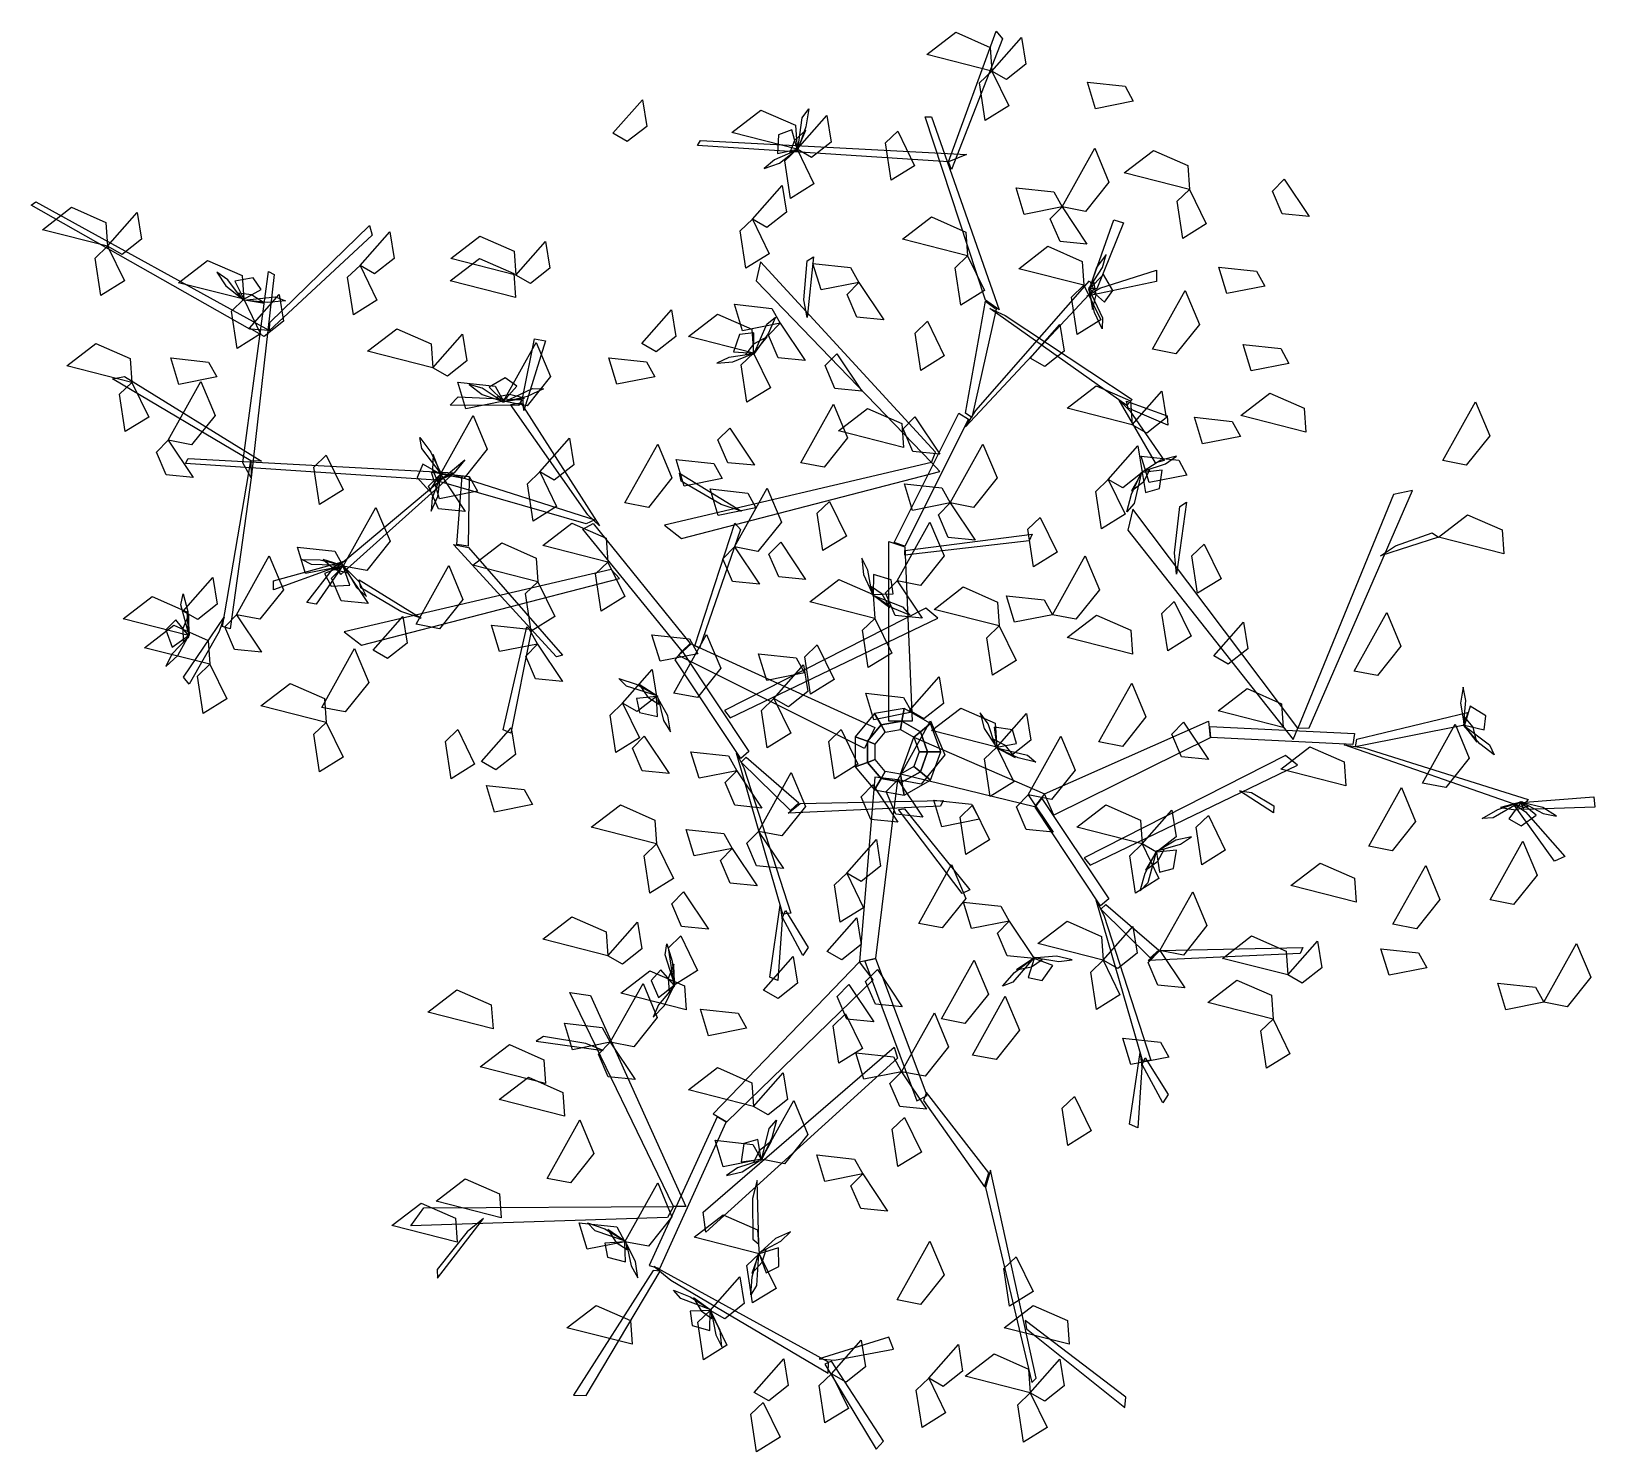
# Model space of a CAD drawing. Extents: x -1.99 to 1.72, y -1.62 to 1.75.
import ezdxf

# ---------------------------------------------------------------- set-up
doc = ezdxf.new("R2010")
doc.units = 0
doc.header["$MEASUREMENT"] = 0
doc.layers.get('0').update_dxf_attribs({"linetype": 'CONTINUOUS'})

msp = doc.modelspace()

# ---------------------------------------------------------------- linework, layer by layer
at = {"color": 72, "linetype": 'CONTINUOUS'}
for points in [[(0.2922, 1.6596, 1.3327), (0.1373, 1.699, 1.3188), (0.2065, 1.7522, 1.3128), (0.2882, 1.7162, 1.3227)], [(0.2922, 1.6596, 1.3327), (0.3627, 1.7395, 1.2986), (0.3729, 1.6761, 1.301), (0.3268, 1.6399, 1.3218)], [(0.2922, 1.6596, 1.2638), (0.3323, 1.5773, 1.2498), (0.2764, 1.5428, 1.2997), (0.2629, 1.6316, 1.2921)], [(0.628, 1.5882, 1.5687), (0.5382, 1.5705, 1.5547), (0.5191, 1.6333, 1.6046), (0.6084, 1.6237, 1.5969)], [(-0.6084, 1.512, 1.781), (-0.5379, 1.5919, 1.7469), (-0.5277, 1.5285, 1.7493), (-0.5739, 1.4923, 1.7701)], [(-0.1707, 1.4745, 1.3327), (-0.3256, 1.5138, 1.3188), (-0.2564, 1.567, 1.3128), (-0.1747, 1.531, 1.3227)], [(-0.1707, 1.4745, 1.3327), (-0.1002, 1.5544, 1.2986), (-0.09, 1.491, 1.301), (-0.1362, 1.4548, 1.3218)], [(0.0684, 1.5175, 1.4172), (0.1084, 1.4352, 1.4032), (0.0526, 1.4007, 1.4531), (0.0391, 1.4895, 1.4455)], [(-0.1707, 1.4745, 1.3327), (-0.1306, 1.3922, 1.3187), (-0.1865, 1.3576, 1.3686), (-0.2, 1.4464, 1.3609)], [(0.4587, 1.3371, 1.1674), (0.5364, 1.4768, 1.1536), (0.5702, 1.3963, 1.1475), (0.5145, 1.3265, 1.1575)], [(0.7615, 1.379, 1.5549), (0.6066, 1.4184, 1.5411), (0.6757, 1.4716, 1.535), (0.7575, 1.4356, 1.545)], [(-0.2768, 1.3084, 1.6479), (-0.2063, 1.3883, 1.6138), (-0.1961, 1.3249, 1.6162), (-0.2422, 1.2887, 1.637)], [(0.4587, 1.3371, 1.1674), (0.3689, 1.3195, 1.1534), (0.3498, 1.3823, 1.2033), (0.4391, 1.3727, 1.1957)], [(0.7615, 1.379, 1.6238), (0.8015, 1.2967, 1.6098), (0.7457, 1.2621, 1.6597), (0.7322, 1.3509, 1.652)], [(0.9862, 1.403, 1.3208), (1.0454, 1.3144, 1.2867), (0.9815, 1.3207, 1.2892), (0.9583, 1.3746, 1.3099)], [(0.4587, 1.3371, 1.1674), (0.5179, 1.2485, 1.1333), (0.454, 1.2549, 1.1358), (0.4308, 1.3088, 1.1565)], [(-1.8084, 1.2438, 1.4015), (-1.9632, 1.2831, 1.3877), (-1.8941, 1.3363, 1.3816), (-1.8123, 1.3003, 1.3916)], [(-1.8084, 1.2438, 1.3327), (-1.7379, 1.3237, 1.2986), (-1.7276, 1.2603, 1.301), (-1.7738, 1.224, 1.3218)], [(-0.2768, 1.3084, 1.4827), (-0.2367, 1.2261, 1.4686), (-0.2926, 1.1915, 1.5186), (-0.3061, 1.2804, 1.5109)], [(0.2345, 1.221, 1.5806), (0.0797, 1.2604, 1.5667), (0.1488, 1.3136, 1.5606), (0.2306, 1.2776, 1.5706)], [(-1.2088, 1.1982, 1.2638), (-1.1383, 1.2781, 1.2297), (-1.1281, 1.2147, 1.2322), (-1.1743, 1.1785, 1.2529)], [(-0.8385, 1.1755, 1.4015), (-0.9934, 1.2148, 1.3877), (-0.9243, 1.268, 1.3816), (-0.8425, 1.232, 1.3916)], [(-1.8084, 1.2438, 1.2638), (-1.7683, 1.1615, 1.2498), (-1.8242, 1.1269, 1.2997), (-1.8377, 1.2157, 1.2921)], [(-0.8385, 1.1755, 1.4015), (-0.768, 1.2554, 1.3674), (-0.7578, 1.192, 1.3699), (-0.804, 1.1557, 1.3906)], [(0.5108, 1.1512, 1.4015), (0.3559, 1.1905, 1.3877), (0.425, 1.2437, 1.3816), (0.5068, 1.2077, 1.3916)], [(-1.4851, 1.1178, 1.3327), (-1.64, 1.1572, 1.3188), (-1.5708, 1.2103, 1.3128), (-1.4891, 1.1744, 1.3227)], [(-1.2088, 1.1982, 1.3327), (-1.1688, 1.1159, 1.3187), (-1.2246, 1.0813, 1.3686), (-1.2382, 1.1702, 1.3609)], [(-0.8397, 1.1224, 1.781), (-0.9945, 1.1617, 1.7671), (-0.9254, 1.2149, 1.7611), (-0.8436, 1.1789, 1.771)], [(-0.024, 1.1576, 1.7032), (-0.1138, 1.14, 1.6892), (-0.1329, 1.2028, 1.7392), (-0.0436, 1.1931, 1.7315)], [(0.2345, 1.221, 1.4015), (0.2746, 1.1387, 1.3875), (0.2187, 1.1041, 1.4374), (0.2052, 1.1929, 1.4298)], [(0.9401, 1.1491, 1.3897), (0.8503, 1.1314, 1.3757), (0.8312, 1.1943, 1.4256), (0.9205, 1.1846, 1.4179)], [(-0.024, 1.1576, 1.7032), (0.0352, 1.069, 1.6691), (-0.0287, 1.0754, 1.6716), (-0.0519, 1.1293, 1.6923)], [(-1.4851, 1.1178, 1.3327), (-1.445, 1.0355, 1.3187), (-1.5009, 1.0009, 1.3686), (-1.5144, 1.0897, 1.3609)], [(-1.4712, 1.0493, 1.4918), (-1.4007, 1.1292, 1.4577), (-1.3904, 1.0658, 1.4601), (-1.4366, 1.0296, 1.4809)], [(0.5108, 1.1512, 1.5117), (0.5508, 1.0689, 1.4977), (0.495, 1.0343, 1.5476), (0.4815, 1.1231, 1.5399)], [(0.6735, 0.9992, 1.5274), (0.7512, 1.1389, 1.5135), (0.785, 1.0584, 1.5075), (0.7293, 0.9886, 1.5174)], [(-0.5395, 1.0131, 1.5806), (-0.469, 1.093, 1.5465), (-0.4588, 1.0296, 1.5489), (-0.505, 0.9933, 1.5696)], [(-0.2739, 0.9903, 1.5806), (-0.4288, 1.0297, 1.5667), (-0.3596, 1.0828, 1.5606), (-0.2779, 1.0469, 1.5706)], [(-0.2106, 1.0609, 1.1674), (-0.3004, 1.0432, 1.1534), (-0.3195, 1.1061, 1.2033), (-0.2302, 1.0964, 1.1957)], [(-1.0358, 0.9554, 1.4015), (-1.1907, 0.9947, 1.3877), (-1.1216, 1.0479, 1.3816), (-1.0398, 1.0119, 1.3916)], [(-0.2106, 1.0609, 1.1674), (-0.1514, 0.9723, 1.1333), (-0.2153, 0.9786, 1.1358), (-0.2385, 1.0325, 1.1565)], [(0.1391, 1.0656, 1.7718), (0.1791, 0.9833, 1.7578), (0.1233, 0.9487, 1.8077), (0.1098, 1.0375, 1.8001)], [(0.3833, 0.9781, 1.4015), (0.4538, 1.058, 1.3674), (0.464, 0.9946, 1.3699), (0.4178, 0.9584, 1.3906)], [(-1.7507, 0.9205, 1.3327), (-1.9056, 0.9598, 1.3188), (-1.8364, 1.013, 1.3128), (-1.7547, 0.977, 1.3227)], [(-1.0358, 0.9554, 1.2638), (-0.9653, 1.0353, 1.2297), (-0.9551, 0.9719, 1.2322), (-1.0013, 0.9357, 1.2529)], [(-0.8678, 0.8757, 1.0986), (-0.7901, 1.0154, 1.0847), (-0.7564, 0.9349, 1.0787), (-0.8121, 0.8651, 1.0886)], [(0.9978, 0.9654, 1.3208), (0.908, 0.9478, 1.3068), (0.8889, 1.0106, 1.3567), (0.9782, 1.001, 1.3491)], [(-1.5493, 0.9334, 1.1674), (-1.6391, 0.9157, 1.1534), (-1.6582, 0.9786, 1.2033), (-1.5689, 0.9689, 1.1957)], [(-0.5086, 0.9339, 0.808), (-0.5984, 0.9163, 0.794), (-0.6175, 0.9791, 0.8439), (-0.5282, 0.9694, 0.8362)], [(-0.2739, 0.9903, 1.5806), (-0.2338, 0.908, 1.5665), (-0.2897, 0.8734, 1.6165), (-0.3032, 0.9622, 1.6088)], [(-0.0762, 0.9886, 1.3208), (-0.017, 0.9, 1.2867), (-0.0809, 0.9064, 1.2892), (-0.1041, 0.9603, 1.3099)], [(-1.7507, 0.9205, 1.3327), (-1.7106, 0.8382, 1.3187), (-1.7665, 0.8036, 1.3686), (-1.78, 0.8924, 1.3609)], [(-1.6646, 0.7831, 1.1674), (-1.5869, 0.9228, 1.1536), (-1.5532, 0.8423, 1.1475), (-1.6089, 0.7725, 1.1575)], [(-0.8678, 0.8757, 1.0986), (-0.9576, 0.8581, 1.0846), (-0.9767, 0.9209, 1.1345), (-0.8874, 0.9112, 1.1268)], [(0.6255, 0.8199, 1.781), (0.4706, 0.8593, 1.7671), (0.5398, 0.9125, 1.7611), (0.6215, 0.8765, 1.771)], [(0.6255, 0.8199, 1.781), (0.696, 0.8998, 1.7469), (0.7062, 0.8364, 1.7493), (0.6601, 0.8002, 1.7701)], [(1.0382, 0.8027, 1.4861), (0.8834, 0.842, 1.4722), (0.9525, 0.8952, 1.4662), (1.0342, 0.8592, 1.4761)], [(-0.1621, 0.7296, 1.7032), (-0.0844, 0.8692, 1.6894), (-0.0507, 0.7888, 1.6833), (-0.1064, 0.719, 1.6933)], [(0.0824, 0.766, 1.5549), (-0.0725, 0.8054, 1.5411), (-0.0033, 0.8586, 1.535), (0.0784, 0.8226, 1.545)], [(1.3633, 0.7347, 1.6577), (1.441, 0.8743, 1.6439), (1.4747, 0.7938, 1.6378), (1.419, 0.724, 1.6478)], [(-1.018, 0.7027, 1.1674), (-0.9403, 0.8423, 1.1536), (-0.9066, 0.7619, 1.1475), (-0.9623, 0.6921, 1.1575)], [(0.1089, 0.8384, 1.3208), (0.1681, 0.7498, 1.2867), (0.1042, 0.7561, 1.2892), (0.081, 0.81, 1.3099)], [(0.8825, 0.7924, 1.3897), (0.7927, 0.7747, 1.3757), (0.7735, 0.8376, 1.4256), (0.8628, 0.8279, 1.4179)], [(-1.6646, 0.7831, 1.1674), (-1.6054, 0.6945, 1.1333), (-1.6693, 0.7009, 1.1358), (-1.6925, 0.7548, 1.1565)], [(-0.782, 0.708, 1.781), (-0.7115, 0.7879, 1.7469), (-0.7013, 0.7245, 1.7493), (-0.7474, 0.6883, 1.7701)], [(-0.3306, 0.8122, 0.9724), (-0.2714, 0.7236, 0.9383), (-0.3353, 0.7299, 0.9407), (-0.3585, 0.7838, 0.9615)], [(-1.2893, 0.7474, 1.4015), (-1.2492, 0.6651, 1.3875), (-1.3051, 0.6306, 1.4374), (-1.3186, 0.7194, 1.4298)], [(-0.5794, 0.6344, 1.2363), (-0.5017, 0.774, 1.2224), (-0.468, 0.6936, 1.2164), (-0.5237, 0.6238, 1.2263)], [(0.1931, 0.6344, 1.1674), (0.2708, 0.774, 1.1536), (0.3046, 0.6936, 1.1475), (0.2488, 0.6238, 1.1575)], [(0.5684, 0.6898, 1.4015), (0.6389, 0.7697, 1.3674), (0.6492, 0.7063, 1.3699), (0.603, 0.67, 1.3906)], [(0.7555, 0.7002, 1.3208), (0.6657, 0.6826, 1.3068), (0.6466, 0.7454, 1.3567), (0.7359, 0.7358, 1.3491)], [(-0.9301, 0.6619, 0.9724), (-1.0199, 0.6442, 0.9583), (-1.039, 0.7071, 1.0083), (-0.9497, 0.6974, 1.0006)], [(-0.782, 0.708, 1.781), (-0.7419, 0.6257, 1.767), (-0.7978, 0.5911, 1.8169), (-0.8113, 0.6799, 1.8092)], [(-0.3487, 0.6921, 1.3465), (-0.4385, 0.6744, 1.3324), (-0.4576, 0.7373, 1.3824), (-0.3683, 0.7276, 1.3747)], [(-1.018, 0.7027, 1.1674), (-0.9588, 0.6141, 1.1333), (-1.0227, 0.6204, 1.1358), (-1.0459, 0.6743, 1.1565)], [(-0.3192, 0.5297, 1.5636), (-0.2415, 0.6693, 1.5497), (-0.2078, 0.5889, 1.5437), (-0.2635, 0.5191, 1.5536)], [(0.1931, 0.6344, 1.374), (0.1033, 0.6167, 1.36), (0.0842, 0.6796, 1.4099), (0.1735, 0.6699, 1.4022)], [(0.5684, 0.6898, 1.4015), (0.6085, 0.6075, 1.3875), (0.5526, 0.5729, 1.4374), (0.5391, 0.6617, 1.4298)], [(-0.2683, 0.6223, 1.2363), (-0.3581, 0.6046, 1.2223), (-0.3772, 0.6674, 1.2722), (-0.2879, 0.6578, 1.2645)], [(-0.0933, 0.638, 1.781), (-0.0533, 0.5557, 1.767), (-0.1091, 0.5211, 1.8169), (-0.1227, 0.6099, 1.8092)], [(0.1931, 0.6344, 1.1674), (0.2523, 0.5458, 1.1333), (0.1884, 0.5521, 1.1358), (0.1652, 0.606, 1.1565)], [(-1.2487, 0.4841, 1.1674), (-1.171, 0.6238, 1.1536), (-1.1373, 0.5433, 1.1475), (-1.193, 0.4735, 1.1575)], [(0.407, 0.5998, 1.781), (0.447, 0.5175, 1.767), (0.3912, 0.4829, 1.8169), (0.3776, 0.5718, 1.8092)], [(1.5079, 0.5138, 1.823), (1.353, 0.5531, 1.8091), (1.4222, 0.6063, 1.8031), (1.5039, 0.5703, 1.813)], [(-0.62, 0.494, 1.3327), (-0.7748, 0.5333, 1.3188), (-0.7057, 0.5865, 1.3128), (-0.6239, 0.5505, 1.3227)], [(0.0672, 0.4492, 1.4153), (0.1449, 0.5889, 1.4014), (0.1786, 0.5084, 1.3954), (0.1229, 0.4386, 1.4054)], [(-1.2487, 0.4841, 1.0986), (-1.3386, 0.4665, 1.0846), (-1.3577, 0.5293, 1.1345), (-1.2684, 0.5197, 1.1268)], [(-0.7862, 0.4469, 1.5223), (-0.9411, 0.4863, 1.5084), (-0.872, 0.5395, 1.5024), (-0.7902, 0.5035, 1.5123)], [(-0.3192, 0.5297, 1.6049), (-0.26, 0.4411, 1.5708), (-0.3239, 0.4475, 1.5732), (-0.3471, 0.5014, 1.594)], [(-0.2096, 0.5408, 0.6841), (-0.1504, 0.4522, 0.65), (-0.2143, 0.4586, 0.6524), (-0.2375, 0.5125, 0.6732)], [(0.7964, 0.5366, 1.5549), (0.8364, 0.4543, 1.5409), (0.7806, 0.4197, 1.5908), (0.7671, 0.5085, 1.5832)], [(-1.5022, 0.3688, 1.2363), (-1.4245, 0.5084, 1.2224), (-1.3908, 0.428, 1.2164), (-1.4465, 0.3582, 1.2263)], [(-1.2487, 0.4841, 1.1674), (-1.1895, 0.3955, 1.1333), (-1.2534, 0.4019, 1.1358), (-1.2766, 0.4558, 1.1565)], [(-1.0757, 0.346, 1.4153), (-0.998, 0.4857, 1.4014), (-0.9643, 0.4052, 1.3954), (-1.02, 0.3354, 1.4054)], [(-0.62, 0.494, 1.3327), (-0.5799, 0.4117, 1.3187), (-0.6358, 0.3771, 1.3686), (-0.6493, 0.4659, 1.3609)], [(0.436, 0.3688, 1.2363), (0.5137, 0.5084, 1.2224), (0.5474, 0.428, 1.2164), (0.4917, 0.3582, 1.2263)], [(-1.6286, 0.3771, 1.5223), (-1.5581, 0.457, 1.4882), (-1.5479, 0.3936, 1.4906), (-1.594, 0.3574, 1.5114)], [(-0.7862, 0.4469, 1.5223), (-0.7462, 0.3646, 1.5082), (-0.802, 0.3301, 1.5582), (-0.8155, 0.4189, 1.5505)], [(0.0143, 0.36, 1.781), (-0.1406, 0.3994, 1.7671), (-0.0714, 0.4526, 1.7611), (0.0103, 0.4166, 1.771)], [(0.0672, 0.4492, 0.9471), (0.1264, 0.3606, 0.913), (0.0625, 0.367, 0.9155), (0.0393, 0.4209, 0.9362)], [(-1.6164, 0.3195, 1.5223), (-1.7713, 0.3588, 1.5084), (-1.7022, 0.412, 1.5024), (-1.6204, 0.376, 1.5123)], [(0.3096, 0.3422, 1.5911), (0.1547, 0.3816, 1.5772), (0.2238, 0.4348, 1.5712), (0.3056, 0.3988, 1.5812)], [(0.436, 0.3688, 0.8783), (0.3462, 0.3511, 0.8642), (0.327, 0.414, 0.9142), (0.4163, 0.4043, 0.9065)], [(0.7255, 0.3999, 1.5911), (0.7655, 0.3176, 1.5771), (0.7097, 0.283, 1.627), (0.6961, 0.3718, 1.6193)], [(1.1523, 0.2348, 1.7032), (1.23, 0.3744, 1.6894), (1.2637, 0.294, 1.6833), (1.208, 0.2242, 1.6933)], [(-1.5655, 0.2511, 1.3327), (-1.7204, 0.2905, 1.3188), (-1.6513, 0.3437, 1.3128), (-1.5695, 0.3077, 1.3227)], [(-1.5022, 0.3688, 1.1674), (-1.443, 0.2802, 1.1333), (-1.5069, 0.2865, 1.1358), (-1.5301, 0.3404, 1.1565)], [(-1.1778, 0.2845, 1.5223), (-1.1073, 0.3644, 1.4882), (-1.0971, 0.301, 1.4906), (-1.1433, 0.2648, 1.5114)], [(-0.7873, 0.299, 1.2363), (-0.8772, 0.2813, 1.2223), (-0.8963, 0.3441, 1.2722), (-0.807, 0.3345, 1.2645)], [(0.0143, 0.36, 1.781), (0.0544, 0.2777, 1.767), (-0.0015, 0.2431, 1.8169), (-0.015, 0.3319, 1.8092)], [(0.3096, 0.3422, 1.4534), (0.3496, 0.2599, 1.4394), (0.2938, 0.2253, 1.4893), (0.2803, 0.3141, 1.4816)], [(0.6261, 0.2754, 1.3327), (0.4712, 0.3148, 1.3188), (0.5404, 0.368, 1.3128), (0.6221, 0.332, 1.3227)], [(0.8191, 0.271, 1.5549), (0.8896, 0.3509, 1.5208), (0.8999, 0.2875, 1.5233), (0.8537, 0.2513, 1.544)], [(-0.7873, 0.299, 1.374), (-0.7281, 0.2104, 1.3399), (-0.792, 0.2167, 1.3423), (-0.8152, 0.2706, 1.3631)], [(-0.4064, 0.2762, 1.0986), (-0.4962, 0.2585, 1.0846), (-0.5153, 0.3214, 1.1345), (-0.426, 0.3117, 1.1268)], [(-0.4631, 0.1826, 0.6152), (-0.3854, 0.3222, 0.6013), (-0.3516, 0.2418, 0.5953), (-0.4073, 0.172, 0.6053)], [(-0.1227, 0.2972, 0.8493), (-0.0826, 0.2149, 0.8353), (-0.1385, 0.1803, 0.8852), (-0.152, 0.2691, 0.8775)], [(-1.2997, 0.1487, 1.6049), (-1.222, 0.2884, 1.591), (-1.1882, 0.2079, 1.585), (-1.244, 0.1381, 1.5949)], [(-0.1529, 0.2307, 1.2363), (-0.2427, 0.213, 1.2223), (-0.2619, 0.2758, 1.2722), (-0.1725, 0.2662, 1.2645)], [(-1.5655, 0.2511, 1.3327), (-1.5255, 0.1688, 1.3187), (-1.5813, 0.1342, 1.3686), (-1.5948, 0.223, 1.3609)], [(-0.585, 0.1585, 1.2638), (-0.5145, 0.2384, 1.2297), (-0.5043, 0.175, 1.2322), (-0.5505, 0.1388, 1.2529)], [(-0.2259, 0.1697, 0.8493), (-0.1554, 0.2496, 0.8152), (-0.1451, 0.1862, 0.8177), (-0.1913, 0.15, 0.8384)], [(-1.2893, 0.113, 1.5392), (-1.4442, 0.1524, 1.5254), (-1.375, 0.2055, 1.5193), (-1.2933, 0.1696, 1.5293)], [(0.0963, 0.1414, 1.781), (0.1668, 0.2213, 1.7469), (0.177, 0.158, 1.7493), (0.1308, 0.1217, 1.7701)], [(0.5465, 0.0668, 1.3897), (0.6242, 0.2064, 1.3758), (0.6579, 0.126, 1.3698), (0.6022, 0.0561, 1.3797)], [(0.9843, 0.1008, 1.3327), (0.8294, 0.1402, 1.3188), (0.8986, 0.1934, 1.3128), (0.9803, 0.1574, 1.3227)], [(-0.585, 0.1585, 1.6494), (-0.545, 0.0762, 1.6354), (-0.6009, 0.0416, 1.6853), (-0.6144, 0.1305, 1.6776)], [(-0.2259, 0.1697, 0.8493), (-0.1858, 0.0874, 0.8353), (-0.2417, 0.0528, 0.8852), (-0.2552, 0.1416, 0.8775)], [(0.1016, 0.1371, 0.6841), (0.0117, 0.1194, 0.67), (-0.0074, 0.1823, 0.72), (0.0819, 0.1726, 0.7123)], [(-1.2893, 0.113, 1.4015), (-1.2492, 0.0307, 1.3875), (-1.3051, -0.0039, 1.4374), (-1.3186, 0.0849, 1.4298)], [(0.0687, -0.023, 0.6151), (0.1464, 0.1167, 0.6013), (0.1802, 0.0362, 0.5952), (0.1245, -0.0336, 0.6052)], [(0.3038, 0.0543, 0.8493), (0.149, 0.0937, 0.8354), (0.2181, 0.1469, 0.8294), (0.2999, 0.1109, 0.8394)], [(0.3038, 0.0543, 0.8493), (0.3743, 0.1342, 0.8152), (0.3846, 0.0708, 0.8177), (0.3384, 0.0346, 0.8384)], [(0.7471, 0.1138, 1.374), (0.8063, 0.0252, 1.3399), (0.7424, 0.0315, 1.3423), (0.7192, 0.0854, 1.3631)], [(-0.9768, 0.0959, 1.7121), (-0.9367, 0.0136, 1.6981), (-0.9926, -0.021, 1.748), (-1.0061, 0.0678, 1.7404)], [(-0.9205, 0.0204, 1.5806), (-0.85, 0.1003, 1.5465), (-0.8398, 0.0369, 1.5489), (-0.8859, 0.0007, 1.5696)], [(-0.5339, 0.0804, 1.1674), (-0.4747, -0.0082, 1.1333), (-0.5386, -0.0019, 1.1358), (-0.5618, 0.052, 1.1565)], [(-0.0661, 0.0959, 1.781), (-0.0261, 0.0136, 1.767), (-0.0819, -0.021, 1.8169), (-0.0954, 0.0678, 1.8092)], [(0.3783, -0.0592, 0.9471), (0.456, 0.0804, 0.9332), (0.4897, 0, 0.9272), (0.434, -0.0699, 0.9372)], [(1.3147, -0.0308, 1.7032), (1.3924, 0.1088, 1.6894), (1.4261, 0.0284, 1.6833), (1.3704, -0.0415, 1.6933)], [(-0.3138, -0.0016, 0.8783), (-0.4036, -0.0192, 0.8642), (-0.4227, 0.0436, 0.9142), (-0.3334, 0.034, 0.9065)], [(0.3038, 0.0543, 0.8493), (0.3439, -0.028, 0.8353), (0.288, -0.0626, 0.8852), (0.2745, 0.0262, 0.8775)], [(1.1331, -0.0373, 1.5806), (0.9782, 0.0021, 1.5667), (1.0473, 0.0553, 1.5606), (1.1291, 0.0193, 1.5706)], [(-0.7995, -0.082, 1.1674), (-0.8893, -0.0997, 1.1534), (-0.9084, -0.0368, 1.2033), (-0.8191, -0.0465, 1.1957)], [(-0.3138, -0.0016, 1.0986), (-0.2546, -0.0902, 1.0645), (-0.3185, -0.0838, 1.0669), (-0.3417, -0.0299, 1.0877)], [(-0.2623, -0.1456, 0.9724), (-0.1846, -0.0059, 0.9585), (-0.1509, -0.0864, 0.9525), (-0.2066, -0.1562, 0.9624)], [(0.0095, -0.035, 1.1674), (0.0687, -0.1236, 1.1333), (0.0048, -0.1172, 1.1358), (-0.0184, -0.0633, 1.1565)], [(0.0687, -0.023, 0.5463), (0.1279, -0.1116, 0.5122), (0.064, -0.1052, 0.5146), (0.0408, -0.0513, 0.5354)], [(0.263, -0.1169, 1.1674), (0.1731, -0.1346, 1.1534), (0.154, -0.0717, 1.2033), (0.2433, -0.0814, 1.1957)], [(0.3783, -0.0592, 1.1674), (0.4375, -0.1478, 1.1333), (0.3736, -0.1415, 1.1358), (0.3504, -0.0876, 1.1565)], [(1.1872, -0.1811, 1.7032), (1.2649, -0.0415, 1.6894), (1.2986, -0.1219, 1.6833), (1.2429, -0.1917, 1.6933)], [(-0.5046, -0.1754, 1.4015), (-0.6595, -0.136, 1.3877), (-0.5903, -0.0828, 1.3816), (-0.5086, -0.1188, 1.3916)], [(0.2462, -0.0838, 0.7805), (0.2862, -0.1661, 0.7664), (0.2304, -0.2007, 0.8164), (0.2169, -0.1119, 0.8087)], [(0.6489, -0.1754, 1.3327), (0.494, -0.136, 1.3188), (0.5631, -0.0828, 1.3128), (0.6449, -0.1188, 1.3227)], [(0.6489, -0.1754, 1.3327), (0.7194, -0.0955, 1.2986), (0.7296, -0.1589, 1.301), (0.6834, -0.1951, 1.3218)], [(0.8065, -0.1079, 1.9371), (0.8465, -0.1902, 1.9231), (0.7907, -0.2248, 1.973), (0.7772, -0.136, 1.9653)], [(-0.3249, -0.1862, 1.5791), (-0.4148, -0.2039, 1.5651), (-0.4339, -0.141, 1.6151), (-0.3446, -0.1507, 1.6074)], [(-0.2623, -0.1456, 0.9724), (-0.2031, -0.2342, 0.9383), (-0.267, -0.2278, 0.9407), (-0.2902, -0.1739, 0.9615)], [(-0.5046, -0.1754, 1.2638), (-0.4645, -0.2577, 1.2498), (-0.5204, -0.2923, 1.2997), (-0.5339, -0.2035, 1.2921)], [(-0.0528, -0.2447, 0.7805), (0.0177, -0.1648, 0.7464), (0.0279, -0.2282, 0.7488), (-0.0183, -0.2644, 0.7695)], [(0.6489, -0.1754, 1.3327), (0.6889, -0.2577, 1.3187), (0.6331, -0.2923, 1.3686), (0.6196, -0.2035, 1.3609)], [(1.4756, -0.3086, 1.7032), (1.5533, -0.1689, 1.6894), (1.587, -0.2494, 1.6833), (1.5313, -0.3192, 1.6933)], [(-0.3249, -0.1862, 0.6841), (-0.2657, -0.2748, 0.65), (-0.3296, -0.2685, 0.6524), (-0.3528, -0.2146, 0.6732)], [(1.1573, -0.3135, 1.5392), (1.0025, -0.2741, 1.5254), (1.0716, -0.221, 1.5193), (1.1533, -0.2569, 1.5293)], [(-0.0528, -0.2447, 0.7805), (-0.0128, -0.327, 0.7664), (-0.0686, -0.3616, 0.8164), (-0.0821, -0.2728, 0.8087)], [(0.1187, -0.3641, 0.9724), (0.1964, -0.2245, 0.9585), (0.2301, -0.3049, 0.9525), (0.1744, -0.3748, 0.9624)], [(1.2449, -0.3663, 1.7032), (1.3226, -0.2266, 1.6894), (1.3563, -0.3071, 1.6833), (1.3006, -0.3769, 1.6933)], [(-0.4403, -0.2894, 1.648), (-0.3811, -0.378, 1.6139), (-0.445, -0.3717, 1.6163), (-0.4682, -0.3178, 1.6371)], [(0.6914, -0.4287, 1.6493), (0.7691, -0.2891, 1.6354), (0.8028, -0.3695, 1.6294), (0.7471, -0.4393, 1.6393)], [(0.3332, -0.3589, 1.7181), (0.2434, -0.3766, 1.7041), (0.2243, -0.3137, 1.7541), (0.3136, -0.3234, 1.7464)], [(-0.62, -0.441, 1.6494), (-0.7748, -0.4016, 1.6355), (-0.7057, -0.3485, 1.6295), (-0.6239, -0.3844, 1.6395)], [(-0.62, -0.441, 1.2638), (-0.5495, -0.3611, 1.2297), (-0.5392, -0.4245, 1.2322), (-0.5854, -0.4607, 1.2529)], [(-0.0989, -0.431, 1.7457), (-0.0284, -0.3511, 1.7116), (-0.0182, -0.4145, 1.714), (-0.0644, -0.4507, 1.7348)], [(0.3332, -0.3589, 1.6493), (0.3924, -0.4475, 1.6152), (0.3285, -0.4411, 1.6176), (0.3053, -0.3872, 1.6384)], [(0.5563, -0.4516, 1.3327), (0.4014, -0.4123, 1.3188), (0.4706, -0.3591, 1.3128), (0.5523, -0.3951, 1.3227)], [(-0.4469, -0.394, 1.4015), (-0.4069, -0.4763, 1.3875), (-0.4627, -0.5108, 1.4374), (-0.4762, -0.422, 1.4298)], [(0.5563, -0.4516, 1.3327), (0.6268, -0.3717, 1.2986), (0.637, -0.4351, 1.301), (0.5909, -0.4713, 1.3218)], [(0.9949, -0.4865, 1.5392), (0.8401, -0.4472, 1.5254), (0.9092, -0.394, 1.5193), (0.9909, -0.43, 1.5293)], [(0.9949, -0.4865, 1.5806), (1.0654, -0.4066, 1.5465), (1.0757, -0.47, 1.5489), (1.0295, -0.5063, 1.5696)], [(-0.2501, -0.5225, 0.8493), (-0.1796, -0.4426, 0.8152), (-0.1694, -0.5059, 0.8177), (-0.2156, -0.5422, 0.8384)], [(0.6914, -0.4287, 1.6493), (0.7506, -0.5173, 1.6152), (0.6867, -0.511, 1.6176), (0.6635, -0.4571, 1.6384)], [(1.3253, -0.4695, 1.6344), (1.2355, -0.4871, 1.6204), (1.2164, -0.4243, 1.6703), (1.3057, -0.434, 1.6626)], [(1.603, -0.5514, 1.7032), (1.6807, -0.4118, 1.6894), (1.7145, -0.4922, 1.6833), (1.6588, -0.5621, 1.6933)], [(-0.4343, -0.5691, 1.5942), (-0.5892, -0.5298, 1.5803), (-0.5201, -0.4766, 1.5743), (-0.4383, -0.5126, 1.5843)], [(0.0201, -0.4736, 1.0986), (0.0793, -0.5622, 1.0645), (0.0154, -0.5559, 1.0669), (-0.0078, -0.502, 1.0877)], [(0.1724, -0.5911, 1.7181), (0.2501, -0.4515, 1.7043), (0.2838, -0.5319, 1.6982), (0.2281, -0.6017, 1.7082)], [(0.5563, -0.4516, 1.3327), (0.5964, -0.5339, 1.3187), (0.5405, -0.5685, 1.3686), (0.527, -0.4797, 1.3609)], [(-0.6143, -0.6466, 1.2363), (-0.5366, -0.507, 1.2224), (-0.5029, -0.5874, 1.2164), (-0.5586, -0.6573, 1.2263)], [(-0.0477, -0.5092, 1.6493), (0.0115, -0.5978, 1.6152), (-0.0524, -0.5914, 1.6176), (-0.0756, -0.5375, 1.6384)], [(0.96, -0.5913, 1.5806), (0.8052, -0.5519, 1.5667), (0.8743, -0.4987, 1.5606), (0.956, -0.5347, 1.5706)], [(1.603, -0.5514, 1.7032), (1.5132, -0.5691, 1.6892), (1.4941, -0.5062, 1.7392), (1.5834, -0.5159, 1.7315)], [(-0.8929, -0.6142, 1.5223), (-1.0478, -0.5748, 1.5084), (-0.9786, -0.5217, 1.5024), (-0.8969, -0.5576, 1.5123)], [(0.2462, -0.6768, 0.9724), (0.3239, -0.5372, 0.9585), (0.3576, -0.6176, 0.9525), (0.3019, -0.6874, 0.9624)], [(-0.291, -0.6132, 1.0986), (-0.3808, -0.6309, 1.0846), (-0.4, -0.5681, 1.1345), (-0.3107, -0.5777, 1.1268)], [(-0.0554, -0.5791, 1.3327), (-0.0153, -0.6614, 1.3187), (-0.0712, -0.696, 1.3686), (-0.0847, -0.6072, 1.3609)], [(0.0778, -0.7165, 1.2363), (0.1555, -0.5768, 1.2224), (0.1892, -0.6573, 1.2164), (0.1335, -0.7271, 1.2263)], [(0.96, -0.5913, 1.5806), (1.0001, -0.6736, 1.5665), (0.9442, -0.7081, 1.6165), (0.9307, -0.6193, 1.6088)], [(-0.6143, -0.6466, 1.2363), (-0.7041, -0.6643, 1.2223), (-0.7233, -0.6014, 1.2722), (-0.6339, -0.6111, 1.2645)], [(-0.7684, -0.7445, 1.6081), (-0.9232, -0.7052, 1.5942), (-0.8541, -0.652, 1.5882), (-0.7724, -0.688, 1.5981)], [(-0.6143, -0.6466, 1.374), (-0.5551, -0.7352, 1.3399), (-0.619, -0.7289, 1.3423), (-0.6422, -0.675, 1.3631)], [(0.7122, -0.6815, 1.4153), (0.6224, -0.6992, 1.4013), (0.6033, -0.6364, 1.4512), (0.6926, -0.646, 1.4435)], [(0.0778, -0.7165, 1.0986), (-0.012, -0.7341, 1.0846), (-0.0312, -0.6713, 1.1345), (0.0581, -0.6809, 1.1268)], [(-0.7232, -0.822, 1.2638), (-0.878, -0.7826, 1.25), (-0.8089, -0.7294, 1.2439), (-0.7272, -0.7654, 1.2539)], [(-0.2739, -0.7992, 1.3327), (-0.4288, -0.7598, 1.3188), (-0.3596, -0.7067, 1.3128), (-0.2779, -0.7426, 1.3227)], [(-0.2739, -0.7992, 1.5806), (-0.2034, -0.7193, 1.5465), (-0.1932, -0.7827, 1.5489), (-0.2394, -0.8189, 1.5696)], [(0.0778, -0.7165, 1.4428), (0.137, -0.8051, 1.4087), (0.0731, -0.7987, 1.4112), (0.0499, -0.7448, 1.4319)], [(0.488, -0.7749, 1.5806), (0.5281, -0.8572, 1.5665), (0.4722, -0.8918, 1.6165), (0.4587, -0.803, 1.6088)], [(-0.2561, -0.9244, 1.1674), (-0.1784, -0.7848, 1.1536), (-0.1447, -0.8652, 1.1475), (-0.2004, -0.935, 1.1575)], [(-0.7646, -0.9699, 1.0986), (-0.6869, -0.8303, 1.0847), (-0.6532, -0.9107, 1.0787), (-0.7089, -0.9806, 1.0886)], [(0.0846, -0.825, 1.3327), (0.1247, -0.9073, 1.3187), (0.0688, -0.9419, 1.3686), (0.0553, -0.853, 1.3609)], [(-0.2561, -0.9244, 1.1674), (-0.3459, -0.9421, 1.1534), (-0.3651, -0.8792, 1.2033), (-0.2758, -0.8889, 1.1957)], [(-0.0148, -0.9593, 1.374), (-0.1046, -0.977, 1.36), (-0.1237, -0.9141, 1.4099), (-0.0344, -0.9238, 1.4022)], [(-0.0148, -0.9593, 1.1674), (0.0444, -1.0479, 1.1333), (-0.0195, -1.0416, 1.1358), (-0.0427, -0.9877, 1.1565)], [(-0.8734, -1.0633, 1.3327), (-1.0283, -1.0239, 1.3188), (-0.9592, -0.9708, 1.3128), (-0.8774, -1.0067, 1.3227)], [(-0.5794, -1.1202, 1.4153), (-0.5017, -0.9806, 1.4014), (-0.468, -1.061, 1.3954), (-0.5237, -1.1308, 1.4054)], [(-0.9781, -1.121, 1.3327), (-1.133, -1.0816, 1.3188), (-1.0639, -1.0284, 1.3128), (-0.9821, -1.0644, 1.3227)], [(-0.5794, -1.1202, 1.1674), (-0.6692, -1.1379, 1.1534), (-0.6883, -1.075, 1.2033), (-0.599, -1.0847, 1.1957)], [(-0.2605, -1.1487, 1.1124), (-0.4153, -1.1093, 1.0985), (-0.3462, -1.0561, 1.0925), (-0.2644, -1.0921, 1.1024)], [(-0.2605, -1.1487, 1.5806), (-0.2204, -1.231, 1.5665), (-0.2763, -1.2656, 1.6165), (-0.2898, -1.1768, 1.6088)], [(0.0672, -1.2583, 1.4153), (0.1449, -1.1187, 1.4014), (0.1786, -1.1991, 1.3954), (0.1229, -1.2689, 1.4054)], [(0.3499, -1.1559, 1.3327), (0.3899, -1.2382, 1.3187), (0.3341, -1.2728, 1.3686), (0.3206, -1.184, 1.3609)], [(-0.3771, -1.2834, 1.4015), (-0.3066, -1.2035, 1.3674), (-0.2964, -1.2669, 1.3699), (-0.3426, -1.3031, 1.3906)], [(-0.5623, -1.3638, 1.3327), (-0.7172, -1.3245, 1.3188), (-0.648, -1.2713, 1.3128), (-0.5663, -1.3073, 1.3227)], [(-0.3771, -1.2834, 1.2638), (-0.3371, -1.3657, 1.2498), (-0.3929, -1.4003, 1.2997), (-0.4064, -1.3115, 1.2921)], [(0.4759, -1.3638, 1.3327), (0.321, -1.3245, 1.3188), (0.3901, -1.2713, 1.3128), (0.4719, -1.3073, 1.3227)], [(-0.0887, -1.4337, 1.3327), (-0.0182, -1.3538, 1.2986), (-0.008, -1.4172, 1.301), (-0.0542, -1.4534, 1.3218)], [(0.142, -1.4443, 1.3327), (0.2125, -1.3644, 1.2986), (0.2227, -1.4278, 1.301), (0.1765, -1.464, 1.3218)], [(-0.2722, -1.478, 1.781), (-0.2017, -1.3981, 1.7469), (-0.1915, -1.4615, 1.7493), (-0.2377, -1.4977, 1.7701)], [(0.3833, -1.4792, 1.3327), (0.2284, -1.4398, 1.3188), (0.2975, -1.3866, 1.3128), (0.3793, -1.4226, 1.3227)], [(0.3833, -1.4792, 1.5806), (0.4538, -1.3993, 1.5465), (0.464, -1.4627, 1.5489), (0.4178, -1.4989, 1.5696)], [(-0.0887, -1.4337, 1.3327), (-0.0487, -1.516, 1.3187), (-0.1045, -1.5505, 1.3686), (-0.1181, -1.4617, 1.3609)], [(0.142, -1.4443, 1.5392), (0.182, -1.5266, 1.5252), (0.1262, -1.5612, 1.5751), (0.1126, -1.4724, 1.5675)], [(0.3833, -1.4792, 1.5806), (0.4233, -1.5615, 1.5665), (0.3675, -1.5961, 1.6165), (0.354, -1.5073, 1.6088)], [(-0.2511, -1.502, 1.2638), (-0.2111, -1.5843, 1.2498), (-0.2669, -1.6188, 1.2997), (-0.2805, -1.53, 1.2921)]]:
    msp.add_3dface(points, dxfattribs=at)
at = {"color": 34, "linetype": 'CONTINUOUS'}
for points in [[(0.1887, 1.4441, 1.5755), (0.3022, 1.7543, 1.7823), (0.3173, 1.7365, 1.7704), (0.1963, 1.4262, 1.5636)], [(0.277, 1.116, 1.3567), (0.1333, 1.5511, 1.6468), (0.1484, 1.5511, 1.6468), (0.3098, 1.0928, 1.3413)], [(0.1887, 1.4441, 1.5755), (-0.4071, 1.4833, 1.7132), (-0.4004, 1.495, 1.7177), (0.2317, 1.4615, 1.5756)], [(-1.4705, 1.0468, 1.3602), (-1.9897, 1.3417, 1.4979), (-1.9785, 1.3493, 1.5024), (-1.4242, 1.0437, 1.3604)], [(0.5241, 1.1427, 1.2404), (0.5821, 1.3066, 1.4297), (0.6048, 1.2991, 1.4209), (0.5418, 1.1427, 1.2404)], [(-1.4233, 1.063, 1.3723), (-1.186, 1.2928, 1.5791), (-1.1801, 1.2702, 1.5672), (-1.4242, 1.0437, 1.3604)], [(0.1585, 0.7548, 1.0611), (-0.2576, 1.2072, 1.2722), (-0.2677, 1.1618, 1.251), (0.1484, 0.73, 1.0495)], [(-0.1542, 1.1167, 1.2369), (-0.1466, 1.2091, 1.3103), (-0.1315, 1.2188, 1.318), (-0.1466, 1.0746, 1.2034)], [(-1.4868, 0.7292, 1.1535), (-1.4266, 1.1835, 1.4436), (-1.413, 1.1769, 1.4436), (-1.4674, 0.6941, 1.1381)], [(0.2543, 0.854, 1.1073), (0.5241, 1.1618, 1.251), (0.5342, 1.1411, 1.2414), (0.2291, 0.8147, 1.089)], [(0.5484, 1.1441, 1.2385), (0.6835, 1.1867, 1.2184), (0.6835, 1.1599, 1.2059), (0.5176, 1.1252, 1.2389)], [(0.2291, 0.8472, 1.1049), (0.277, 1.1133, 1.3582), (0.3022, 1.0945, 1.3403), (0.2442, 0.837, 1.0952)], [(0.3233, 1.0793, 1.3567), (0.6254, 0.8797, 1.5486), (0.6123, 0.8658, 1.5357), (0.2871, 1.0959, 1.3323)], [(-0.8222, 0.8864, 1.0431), (-0.7947, 1.0238, 1.0675), (-0.7681, 1.0192, 1.055), (-0.8195, 0.8535, 1.0334)], [(-1.4681, 0.7339, 1.1136), (-1.7964, 0.9291, 1.2762), (-1.7679, 0.9347, 1.2733), (-1.4429, 0.7336, 1.1085)], [(-0.8323, 0.8657, 1.0375), (-0.9948, 0.8667, 1.2312), (-0.976, 0.8863, 1.2298), (-0.8244, 0.8794, 1.0427)], [(-0.6676, 0.6064, 0.825), (-0.8515, 0.8679, 1.0478), (-0.8266, 0.8722, 1.0413), (-0.6401, 0.5802, 0.7993)], [(0.6197, 0.8531, 1.5335), (0.7014, 0.7349, 1.5215), (0.6811, 0.7296, 1.5047), (0.5942, 0.8782, 1.5306)], [(0.6116, 0.8761, 1.5351), (0.7084, 0.8415, 1.7462), (0.7104, 0.8186, 1.7364), (0.6161, 0.859, 1.5351)], [(0.0601, 0.54, 0.9608), (0.214, 0.8478, 1.1044), (0.2367, 0.8333, 1.0977), (0.0854, 0.5317, 0.9569)], [(-1.0277, 0.6887, 1.0038), (-1.6236, 0.7279, 1.1415), (-1.6168, 0.7397, 1.146), (-0.9848, 0.7061, 1.0039)], [(-1.4674, 0.6941, 1.1381), (-1.5169, 0.3354, 1.33), (-1.5351, 0.3412, 1.3171), (-1.4681, 0.7339, 1.1136)], [(-0.9848, 0.7061, 1.0039), (-1.2546, 0.4646, 1.1958), (-1.2647, 0.4808, 1.1829), (-0.9595, 0.7369, 0.9795)], [(0.1484, 0.73, 1.0495), (-0.4853, 0.5817, 1.2051), (-0.4449, 0.5502, 1.1894), (0.1684, 0.7088, 1.041)], [(-0.672, 0.5847, 0.8153), (-1.0267, 0.6866, 1.0055), (-0.9888, 0.7016, 1.0006), (-0.6509, 0.5939, 0.8131)], [(-0.9497, 0.6974, 1.0006), (-0.9519, 0.5317, 1.2913), (-0.9792, 0.5355, 1.2707), (-0.966, 0.699, 0.9895)], [(-0.3512, 0.6302, 1.1808), (-0.4463, 0.6862, 1.2424), (-0.4499, 0.705, 1.2488), (-0.3029, 0.6145, 1.1527)], [(0.7259, 0.5161, 1.6718), (0.7386, 0.6257, 1.7334), (0.7543, 0.6365, 1.7399), (0.731, 0.4655, 1.6437)], [(1.0459, 0.1003, 1.5521), (1.2914, 0.6638, 1.7633), (1.2458, 0.6546, 1.7421), (1.0191, 0.0995, 1.5406)], [(1.0191, 0.0995, 1.5406), (0.6272, 0.6191, 1.6962), (0.6148, 0.5694, 1.6805), (1.0078, 0.0726, 1.532)], [(-0.4437, 0.2821, 0.7074), (-0.6795, 0.572, 0.8132), (-0.6551, 0.5851, 0.8083), (-0.4243, 0.3006, 0.7045)], [(-0.4132, 0.295, 0.6988), (-0.3185, 0.586, 0.72), (-0.3053, 0.5709, 0.7113), (-0.4021, 0.2895, 0.693)], [(0.0854, 0.521, 0.9498), (0.388, 0.5603, 0.9759), (0.3804, 0.5442, 0.9652), (0.0854, 0.5103, 0.9427)], [(1.2505, 0.5326, 1.728), (1.338, 0.5631, 1.8014), (1.353, 0.5531, 1.8091), (1.215, 0.5087, 1.6945)], [(-0.951, 0.5286, 1.2903), (-0.7278, 0.2727, 1.6455), (-0.7423, 0.2685, 1.6455), (-0.987, 0.5353, 1.2714)], [(0.0475, 0.1163, 0.6799), (0.0475, 0.5424, 0.964), (0.0854, 0.53, 0.9557), (0.103, 0.1163, 0.6799)], [(-1.2789, 0.4769, 1.1807), (-1.414, 0.4279, 1.1687), (-1.414, 0.449, 1.1519), (-1.2481, 0.4952, 1.1778)], [(-1.2546, 0.4789, 1.1823), (-1.3126, 0.3941, 1.3934), (-1.3353, 0.398, 1.3836), (-1.2723, 0.4789, 1.1823)], [(-0.6124, 0.4764, 0.7813), (-1.2461, 0.328, 0.9369), (-1.2056, 0.2965, 0.9212), (-0.5923, 0.4551, 0.7727)], [(-1.1119, 0.3766, 0.9125), (-1.207, 0.4326, 0.9741), (-1.2106, 0.4513, 0.9806), (-1.0636, 0.3609, 0.8845)], [(-0.3293, 0.124, 0.8413), (0.1636, 0.3609, 1.1233), (0.1351, 0.3845, 1.095), (-0.3431, 0.1411, 0.8259)], [(-1.5434, 0.329, 1.3149), (-1.6146, 0.2042, 1.3028), (-1.6283, 0.2203, 1.2861), (-1.5317, 0.3629, 1.3119)], [(-0.802, 0.3301, 1.5582), (-0.8504, 0.0879, 1.8115), (-0.8684, 0.0958, 1.7969), (-0.8128, 0.3401, 1.5436)], [(-0.0107, 0.0515, 0.4799), (-0.4523, 0.2723, 0.7103), (-0.4224, 0.2996, 0.7036), (0.0141, 0.1011, 0.4799)], [(-0.4437, 0.2821, 0.7074), (-0.2851, 0.0437, 0.8993), (-0.3046, 0.0276, 0.8903), (-0.4599, 0.2617, 0.7022)], [(0.029, 0.107, 0.1967), (0.0134, 0.1341), (-0.0326, 0.0792), (-0.0033, 0.0685, 0.1967)], [(0.0786, 0.1158, 0.1967), (0.084, 0.1465), (0.0134, 0.1341), (0.029, 0.107, 0.1967)], [(0.0752, 0.0964, 0.7869), (0.0786, 0.1158, 0.1967), (0.029, 0.107, 0.1967), (0.0389, 0.09, 0.7869)], [(0.1071, 0.0779, 0.7869), (0.1222, 0.0906, 0.1967), (0.0786, 0.1158, 0.1967), (0.0752, 0.0964, 0.7869)], [(0.1222, 0.0906, 0.1967), (0.1461, 0.1107), (0.084, 0.1465), (0.0786, 0.1158, 0.1967)], [(0.417, -0.0564, 1.171), (0.8068, 0.1159, 1.4551), (0.8107, 0.0763, 1.4468), (0.4394, -0.1072, 1.171)], [(1.1589, 0.0731, 1.5959), (1.4217, 0.1369, 1.8493), (1.4147, 0.1062, 1.8314), (1.1557, 0.0551, 1.5863)], [(-0.0033, 0.0685, 0.1967), (-0.0326, 0.0792), (-0.0326, 0.0075), (-0.0033, 0.0182, 0.1967)], [(0.0389, 0.09, 0.7869), (0.029, 0.107, 0.1967), (-0.0033, 0.0685, 0.1967), (0.0152, 0.0617, 0.7869)], [(0.1071, 0.0779, 0.7869), (0.417, -0.0564, 1.171), (0.3936, -0.0874, 1.1608), (0.0752, -0.0097, 0.7869)], [(0.1197, 0.0433, 0.7869), (0.1394, 0.0433, 0.1967), (0.1222, 0.0906, 0.1967), (0.1071, 0.0779, 0.7869)], [(0.1394, 0.0433, 0.1967), (0.1706, 0.0433), (0.1461, 0.1107), (0.1222, 0.0906, 0.1967)], [(0.8096, 0.1034, 1.4519), (1.1533, 0.0871, 1.5955), (1.1493, 0.0605, 1.5888), (0.8123, 0.077, 1.448)], [(-0.297, 0.0049, 0.9031), (-0.1852, -0.3396, 1.095), (-0.2041, -0.3422, 1.0821), (-0.3149, 0.0404, 0.8787)], [(0.0152, 0.0617, 0.7869), (-0.0033, 0.0685, 0.1967), (-0.0033, 0.0182, 0.1967), (0.0152, 0.0249, 0.7869)], [(0.1071, 0.0087, 0.7869), (0.1222, -0.004, 0.1967), (0.1394, 0.0433, 0.1967), (0.1197, 0.0433, 0.7869)], [(0.1222, -0.004, 0.1967), (0.1461, -0.024), (0.1706, 0.0433), (0.1394, 0.0433, 0.1967)], [(1.1753, 0.0528, 1.5984), (1.5659, -0.0696, 1.7421), (1.5511, -0.0871, 1.7325), (1.1292, 0.0599, 1.5801)], [(-0.2919, 0.0302, 0.8996), (-0.1661, -0.0778, 1.1902), (-0.1866, -0.0963, 1.1697), (-0.3035, 0.0188, 0.8885)], [(-0.0033, 0.0182, 0.1967), (-0.0326, 0.0075), (0.0134, -0.0474), (0.029, -0.0204, 0.1967)], [(0.0152, 0.0249, 0.7869), (-0.0033, 0.0182, 0.1967), (0.029, -0.0204, 0.1967), (0.0389, -0.0033, 0.7869)], [(0.0752, -0.0097, 0.7869), (0.0786, -0.0291, 0.1967), (0.1222, -0.004, 0.1967), (0.1071, 0.0087, 0.7869)], [(0.5253, -0.2256, 1.3014), (1.0182, 0.0113, 1.5834), (0.9897, 0.0349, 1.5551), (0.5116, -0.2086, 1.2859)], [(0.0137, -0.0166, 0.6164), (-0.0223, -0.4553, 0.8909), (0.0163, -0.4468, 0.8819), (0.0687, -0.023, 0.6151)], [(0.029, -0.0204, 0.1967), (0.0134, -0.0474), (0.084, -0.0599), (0.0786, -0.0291, 0.1967)], [(0.0389, -0.0033, 0.7869), (0.029, -0.0204, 0.1967), (0.0786, -0.0291, 0.1967), (0.0752, -0.0097, 0.7869)], [(0.0786, -0.0291, 0.1967), (0.084, -0.0599), (0.1461, -0.024), (0.1222, -0.004, 0.1967)], [(-0.1632, -0.0791, 1.1892), (0.1763, -0.0721, 1.5445), (0.1701, -0.0859, 1.5445), (-0.1915, -0.1024, 1.1703)], [(0.4109, -0.0675, 1.1674), (0.5696, -0.3059, 1.3593), (0.55, -0.3221, 1.3503), (0.3948, -0.088, 1.1623)], [(0.909, -0.0535, 1.5337), (0.9615, -0.085, 1.6205), (0.9613, -0.1014, 1.6297), (0.8806, -0.0492, 1.4941)], [(1.5485, -0.0773, 1.7315), (1.7219, -0.064, 1.9207), (1.7241, -0.0879, 1.912), (1.5556, -0.0934, 1.7315)], [(0.0846, -0.0922, 1.4571), (0.2394, -0.2847, 1.7105), (0.2217, -0.2935, 1.6959), (0.0701, -0.094, 1.4426)], [(1.5596, -0.0989, 1.7296), (1.6532, -0.2052, 1.7095), (1.6286, -0.2161, 1.697), (1.5299, -0.0784, 1.73)], [(-0.2062, -0.3568, 1.0799), (-0.2161, -0.5002, 1.0679), (-0.2353, -0.4917, 1.0511), (-0.2105, -0.3213, 1.077)], [(-0.1983, -0.3338, 1.0815), (-0.1441, -0.4212, 1.2926), (-0.1569, -0.4403, 1.2828), (-0.2054, -0.3499, 1.0815)], [(0.5577, -0.3447, 1.3632), (0.6694, -0.6892, 1.5551), (0.6505, -0.6919, 1.5422), (0.5397, -0.3092, 1.3387)], [(0.5628, -0.3194, 1.3596), (0.6885, -0.4274, 1.6503), (0.6681, -0.4459, 1.6298), (0.5511, -0.3308, 1.3486)], [(0.6914, -0.4287, 1.6493), (1.0309, -0.4217, 2.0045), (1.0248, -0.4355, 2.0045), (0.6632, -0.4521, 1.6304)], [(-0.0223, -0.4553, 0.8909), (-0.3696, -0.8162, 1.1144), (-0.3375, -0.8351, 1.1019), (0.0098, -0.4986, 0.8821)], [(-0.0097, -0.4542, 0.8874), (0.1142, -0.7852, 1.0205), (0.138, -0.7731, 1.0136), (0.0161, -0.4487, 0.8831)], [(-0.464, -1.0362, 1.1589), (-0.7105, -0.5284, 1.4251), (-0.6614, -0.5356, 1.4073), (-0.4351, -1.0363, 1.15)], [(-0.6723, -0.6492, 1.3751), (-0.773, -0.6331, 1.4427), (-0.7904, -0.6435, 1.4474), (-0.6315, -0.6658, 1.3423)], [(0.0678, -0.6842, 0.9805), (-0.3877, -1.0974, 1.1912), (-0.3935, -1.05, 1.1713), (0.0601, -0.6578, 0.9697)], [(0.6484, -0.7065, 1.54), (0.6386, -0.8498, 1.5279), (0.6193, -0.8413, 1.5112), (0.6441, -0.6709, 1.5371)], [(0.6564, -0.6834, 1.5415), (0.7105, -0.7708, 1.7526), (0.6978, -0.79, 1.7429), (0.6492, -0.6996, 1.5415)], [(0.1298, -0.7849, 1.0209), (0.2744, -0.9898, 1.2831), (0.2848, -0.9563, 1.2684), (0.1365, -0.7658, 1.0132)], [(-0.3603, -0.8232, 1.1096), (-0.522, -1.1767, 1.1877), (-0.497, -1.1834, 1.1793), (-0.339, -0.8366, 1.1028)], [(0.2766, -0.9915, 1.2817), (0.3867, -1.4545, 1.5588), (0.3976, -1.4445, 1.5609), (0.2889, -0.9502, 1.2703)], [(-0.2763, -1.0174, 1.1555), (-0.276, -1.1141, 1.2266), (-0.2618, -1.1259, 1.2338), (-0.2654, -0.9746, 1.1228)], [(-0.4784, -1.0629, 1.1656), (-1.0882, -1.0821, 1.3825), (-1.057, -1.0397, 1.3689), (-0.464, -1.0362, 1.1589)], [(-0.9545, -1.097, 1.3425), (-1.0254, -1.1863, 1.4011), (-1.0246, -1.2069, 1.4049), (-0.9158, -1.0648, 1.314)], [(-0.5127, -1.1883, 1.1858), (-0.7018, -1.4843, 1.3904), (-0.6718, -1.4857, 1.3714), (-0.4957, -1.1903, 1.1753)], [(-0.4709, -1.2111, 1.1838), (-0.0965, -1.4323, 1.2889), (-0.0961, -1.4061, 1.2842), (-0.5103, -1.1792, 1.1711)], [(0.3741, -1.3273, 1.4934), (0.6081, -1.5141, 1.7202), (0.6102, -1.489, 1.7101), (0.3708, -1.3072, 1.4823)], [(-0.0819, -1.4017, 1.2821), (0.0585, -1.3755, 1.2664), (0.0472, -1.3467, 1.2592), (-0.1178, -1.398, 1.2832)], [(-0.1046, -1.4112, 1.2821), (0.0171, -1.613, 1.4389), (0.0345, -1.5934, 1.4337), (-0.0885, -1.4041, 1.2836)]]:
    msp.add_3dface(points, dxfattribs=at)
at = {"color": 210, "linetype": 'CONTINUOUS'}
for points in [[(-0.1692, 1.4734, 1.3348), (-0.1583, 1.5489, 1.3188), (-0.1431, 1.5702, 1.3457), (-0.1497, 1.5275, 1.3538)], [(-0.1707, 1.4745, 1.3327), (-0.1831, 1.5206, 1.3043), (-0.2148, 1.5081, 1.2887), (-0.2173, 1.4643, 1.3062)], [(-0.1708, 1.4715, 1.3348), (-0.1497, 1.5197, 1.3688), (-0.1764, 1.4949, 1.4012), (-0.188, 1.4661, 1.378)], [(-0.1749, 1.4701, 1.331), (-0.2243, 1.449, 1.324), (-0.2487, 1.4283, 1.3474), (-0.2123, 1.441, 1.3599)], [(0.5252, 1.1486, 1.2387), (0.5549, 1.1935, 1.2317), (0.5638, 1.2242, 1.2551), (0.5404, 1.1935, 1.2676)], [(-1.4903, 1.1208, 1.331), (-1.5227, 1.1637, 1.324), (-1.5487, 1.1824, 1.3474), (-1.5275, 1.1501, 1.3599)], [(-1.4851, 1.1178, 1.3327), (-1.4433, 1.141, 1.3043), (-1.463, 1.1686, 1.2887), (-1.5062, 1.1606, 1.3062)], [(0.5225, 1.1452, 1.2425), (0.5315, 1.0934, 1.2765), (0.5401, 1.1288, 1.3089), (0.5339, 1.1592, 1.2857)], [(0.5241, 1.1427, 1.2404), (0.5599, 1.1111, 1.212), (0.5794, 1.1389, 1.1965), (0.5575, 1.1769, 1.2139)], [(-1.488, 1.1171, 1.3348), (-1.4361, 1.1083, 1.3688), (-1.4666, 1.1282, 1.4012), (-1.4973, 1.1325, 1.378)], [(-1.4857, 1.1161, 1.3348), (-1.4099, 1.1237, 1.3188), (-1.3856, 1.114, 1.3457), (-1.4286, 1.1101, 1.3538)], [(0.5223, 1.1428, 1.2425), (0.5548, 1.0738, 1.2265), (0.5538, 1.0476, 1.2534), (0.5358, 1.0869, 1.2615)], [(-0.2728, 0.9889, 1.5827), (-0.2422, 1.0587, 1.5666), (-0.2219, 1.0752, 1.5935), (-0.2396, 1.0358, 1.6017)], [(-0.2739, 0.9903, 1.5806), (-0.2737, 1.038, 1.5521), (-0.3075, 1.0344, 1.5366), (-0.3216, 0.9929, 1.5541)], [(-0.2748, 0.9874, 1.5826), (-0.2417, 1.0284, 1.6167), (-0.274, 1.0115, 1.6491), (-0.2928, 0.9868, 1.6258)], [(-0.2791, 0.9872, 1.5788), (-0.3324, 0.9799, 1.5719), (-0.3614, 0.9664, 1.5953), (-0.3229, 0.9691, 1.6077)], [(-0.8678, 0.8757, 1.0986), (-0.8361, 0.9115, 1.0702), (-0.864, 0.931, 1.0547), (-0.9019, 0.9091, 1.0721)], [(-0.8737, 0.8768, 1.0969), (-0.9186, 0.9065, 1.0899), (-0.9493, 0.9154, 1.1133), (-0.9186, 0.892, 1.1258)], [(-0.8703, 0.8741, 1.1007), (-0.8184, 0.8831, 1.1347), (-0.8539, 0.8917, 1.1671), (-0.8842, 0.8855, 1.1439)], [(-0.8678, 0.8739, 1.1007), (-0.7989, 0.9064, 1.0847), (-0.7727, 0.9054, 1.1116), (-0.8119, 0.8874, 1.1197)], [(-1.0163, 0.703, 1.1696), (-1.0622, 0.7638, 1.1535), (-1.0666, 0.7896, 1.1804), (-1.0409, 0.7549, 1.1885)], [(-1.0159, 0.7006, 1.1695), (-1.0354, 0.7495, 1.2036), (-1.0365, 0.713, 1.236), (-1.0243, 0.6846, 1.2127)], [(0.6537, 0.7102, 1.3681), (0.7049, 0.7268, 1.3612), (0.731, 0.7452, 1.3846), (0.6937, 0.7358, 1.3971)], [(-1.018, 0.7027, 1.1674), (-1.0596, 0.7263, 1.139), (-1.0729, 0.695, 1.1235), (-1.0436, 0.6624, 1.1409)], [(0.6478, 0.7074, 1.372), (0.6301, 0.6333, 1.356), (0.613, 0.6135, 1.3829), (0.6234, 0.6554, 1.391)], [(0.6495, 0.7092, 1.372), (0.6241, 0.6631, 1.406), (0.6529, 0.6854, 1.4384), (0.6671, 0.713, 1.4152)], [(0.6492, 0.7063, 1.3699), (0.6574, 0.6592, 1.3414), (0.69, 0.6688, 1.3259), (0.6965, 0.7121, 1.3434)], [(-1.0179, 0.6967, 1.1657), (-1.0376, 0.6466, 1.1588), (-1.0401, 0.6148, 1.1822), (-1.0236, 0.6496, 1.1946)], [(-1.2479, 0.4857, 1.1696), (-1.3241, 0.4877, 1.1535), (-1.347, 0.5003, 1.1804), (-1.3038, 0.4988, 1.1885)], [(-1.2458, 0.4844, 1.1695), (-1.2961, 0.4997, 1.2036), (-1.2683, 0.4761, 1.236), (-1.2384, 0.468, 1.2127)], [(-1.2487, 0.4841, 1.1674), (-1.2931, 0.4664, 1.139), (-1.277, 0.4364, 1.1235), (-1.2332, 0.439, 1.1409)], [(0.007, 0.4216, 1.7693), (-0.0024, 0.4746, 1.7624), (-0.0171, 0.503, 1.7858), (-0.0129, 0.4647, 1.7982)], [(-1.2439, 0.4805, 1.1657), (-1.2171, 0.4338, 1.1588), (-1.1937, 0.4121, 1.1822), (-1.2106, 0.4467, 1.1946)], [(0.0103, 0.4166, 1.771), (0.058, 0.4183, 1.7426), (0.053, 0.4519, 1.7271), (0.011, 0.4643, 1.7445)], [(-1.6147, 0.3191, 1.5244), (-1.6346, 0.3926, 1.5083), (-1.6291, 0.4182, 1.5352), (-1.6182, 0.3765, 1.5434)], [(0.0074, 0.4173, 1.7731), (0.0497, 0.3859, 1.8072), (0.0315, 0.4175, 1.8396), (0.0061, 0.4353, 1.8163)], [(0.009, 0.4154, 1.7732), (0.08, 0.3877, 1.7571), (0.0973, 0.3681, 1.784), (0.0572, 0.3841, 1.7921)], [(-1.6164, 0.3195, 1.5223), (-1.6462, 0.3568, 1.4938), (-1.6702, 0.3328, 1.4783), (-1.6552, 0.2916, 1.4958)], [(-1.6153, 0.3167, 1.5244), (-1.6151, 0.3693, 1.5584), (-1.6297, 0.3359, 1.5908), (-1.629, 0.305, 1.5675)], [(-1.6186, 0.3138, 1.5205), (-1.6556, 0.2748, 1.5136), (-1.6697, 0.2461, 1.537), (-1.6414, 0.2722, 1.5494)], [(-0.5031, 0.1763, 1.2343), (-0.5757, 0.1992, 1.2183), (-0.5943, 0.2177, 1.2452), (-0.5532, 0.2043, 1.2533)], [(-0.5014, 0.1745, 1.2343), (-0.5456, 0.2031, 1.2683), (-0.5254, 0.1727, 1.3007), (-0.4989, 0.1567, 1.2775)], [(1.4129, 0.1119, 1.8297), (1.4179, 0.1655, 1.8228), (1.4113, 0.1968, 1.8462), (1.4052, 0.1587, 1.8586)], [(-0.5043, 0.175, 1.2322), (-0.5518, 0.1702, 1.2037), (-0.5446, 0.137, 1.1882), (-0.5018, 0.1274, 1.2057)], [(-0.5007, 0.1702, 1.2304), (-0.4878, 0.118, 1.2235), (-0.4713, 0.0906, 1.2469), (-0.478, 0.1286, 1.2594)], [(1.4147, 0.1062, 1.8314), (1.4611, 0.0951, 1.803), (1.4653, 0.1289, 1.7875), (1.428, 0.152, 1.8049)], [(0.2999, 0.0588, 0.8476), (0.2831, 0.11, 0.8407), (0.2645, 0.136, 0.8641), (0.2741, 0.0987, 0.8765)], [(1.4121, 0.1077, 1.8335), (1.4444, 0.0661, 1.8676), (1.4353, 0.1014, 1.9), (1.4156, 0.1253, 1.8767)], [(0.3038, 0.0543, 0.8493), (0.3508, 0.0627, 0.8209), (0.3411, 0.0953, 0.8054), (0.2978, 0.1017, 0.8228)], [(1.4131, 0.1054, 1.8335), (1.4741, 0.0598, 1.8175), (1.4856, 0.0363, 1.8444), (1.4512, 0.0624, 1.8525)], [(0.3009, 0.0546, 0.8514), (0.3471, 0.0295, 0.8855), (0.3247, 0.0582, 0.9178), (0.297, 0.0722, 0.8946)], [(0.3027, 0.0529, 0.8514), (0.3769, 0.0356, 0.8354), (0.3968, 0.0186, 0.8623), (0.3548, 0.0288, 0.8704)], [(1.5484, -0.0755, 1.7336), (1.4825, -0.1138, 1.7176), (1.4564, -0.1151, 1.7445), (1.4939, -0.0937, 1.7526)], [(1.5509, -0.0754, 1.7336), (1.5, -0.089, 1.7676), (1.536, -0.0944, 1.8), (1.5657, -0.0856, 1.7767)], [(1.5485, -0.0773, 1.7315), (1.5201, -0.1157, 1.703), (1.5495, -0.1327, 1.6875), (1.5854, -0.1075, 1.705)], [(1.5545, -0.0778, 1.7297), (1.6018, -0.1034, 1.7228), (1.6332, -0.1096, 1.7462), (1.6006, -0.0891, 1.7587)], [(0.6881, -0.1913, 1.32), (0.7398, -0.1762, 1.3131), (0.7664, -0.1586, 1.3365), (0.7288, -0.1669, 1.349)], [(0.6821, -0.1939, 1.3239), (0.6622, -0.2675, 1.3079), (0.6446, -0.2868, 1.3348), (0.6562, -0.2452, 1.3429)], [(0.6838, -0.1921, 1.3239), (0.6572, -0.2375, 1.3579), (0.6866, -0.2161, 1.3903), (0.7016, -0.1889, 1.367)], [(0.6834, -0.1951, 1.3218), (0.6903, -0.2424, 1.2933), (0.7232, -0.2338, 1.2778), (0.731, -0.1906, 1.2953)], [(-0.461, -0.5111, 1.4396), (-0.4842, -0.4385, 1.4235), (-0.4798, -0.4127, 1.4504), (-0.467, -0.454, 1.4585)], [(0.3941, -0.445, 1.6173), (0.3503, -0.4742, 1.6513), (0.3862, -0.4677, 1.6837), (0.4114, -0.4498, 1.6605)], [(0.3983, -0.4461, 1.6135), (0.4514, -0.455, 1.6065), (0.483, -0.4508, 1.63), (0.4455, -0.4418, 1.6424)], [(-0.4627, -0.5108, 1.4374), (-0.4941, -0.4748, 1.409), (-0.5171, -0.4999, 1.3935), (-0.5002, -0.5404, 1.4109)], [(-0.4615, -0.5136, 1.4395), (-0.4637, -0.4609, 1.4736), (-0.4768, -0.495, 1.506), (-0.4746, -0.5259, 1.4827)], [(0.3918, -0.4458, 1.6173), (0.3418, -0.5034, 1.6013), (0.3175, -0.5131, 1.6282), (0.3461, -0.4807, 1.6363)], [(0.3924, -0.4475, 1.6152), (0.378, -0.493, 1.5868), (0.4113, -0.4996, 1.5713), (0.4372, -0.4642, 1.5887)], [(-0.4646, -0.5165, 1.4357), (-0.4998, -0.5572, 1.4288), (-0.5126, -0.5865, 1.4522), (-0.4855, -0.5591, 1.4646)], [(-0.2548, -0.9256, 1.1696), (-0.2368, -0.8515, 1.1535), (-0.2196, -0.8317, 1.1804), (-0.2302, -0.8736, 1.1885)], [(-0.2561, -0.9244, 1.1674), (-0.2642, -0.8773, 1.139), (-0.2968, -0.8868, 1.1235), (-0.3035, -0.9301, 1.1409)], [(-0.2565, -0.9274, 1.1695), (-0.231, -0.8813, 1.2036), (-0.2598, -0.9035, 1.236), (-0.2741, -0.9311, 1.2127)], [(-0.2607, -0.9283, 1.1657), (-0.3119, -0.9447, 1.1588), (-0.3381, -0.963, 1.1822), (-0.3007, -0.9538, 1.1946)], [(-0.5781, -1.1189, 1.1696), (-0.6501, -1.094, 1.1535), (-0.6682, -1.075, 1.1804), (-0.6275, -1.0895, 1.1885)], [(-0.5765, -1.1208, 1.1695), (-0.6199, -1.091, 1.2036), (-0.6005, -1.1219, 1.236), (-0.5745, -1.1387, 1.2127)], [(-0.2566, -1.144, 1.5788), (-0.209, -1.119, 1.5719), (-0.1863, -1.0965, 1.5953), (-0.2216, -1.1121, 1.6077)], [(-0.5794, -1.1202, 1.1674), (-0.627, -1.1237, 1.139), (-0.6207, -1.1571, 1.1235), (-0.5782, -1.1679, 1.1409)], [(-0.5759, -1.1251, 1.1657), (-0.5645, -1.1777, 1.1588), (-0.5488, -1.2055, 1.1822), (-0.5544, -1.1674, 1.1946)], [(-0.262, -1.1478, 1.5827), (-0.2669, -1.2238, 1.5666), (-0.2804, -1.2463, 1.5935), (-0.2773, -1.2032, 1.6017)], [(-0.2606, -1.1457, 1.5826), (-0.2778, -1.1955, 1.6167), (-0.2532, -1.1686, 1.6491), (-0.2439, -1.139, 1.6258)], [(-0.2605, -1.1487, 1.5806), (-0.2444, -1.1937, 1.5521), (-0.2139, -1.1787, 1.5366), (-0.2148, -1.1349, 1.5541)], [(-0.3758, -1.2822, 1.266), (-0.447, -1.255, 1.2499), (-0.4644, -1.2354, 1.2768), (-0.4242, -1.2512, 1.2849)], [(-0.3742, -1.2841, 1.2659), (-0.4167, -1.253, 1.3), (-0.3983, -1.2844, 1.3324), (-0.3728, -1.3021, 1.3091)], [(-0.3771, -1.2834, 1.2638), (-0.4248, -1.2854, 1.2354), (-0.4196, -1.319, 1.2199), (-0.3775, -1.3311, 1.2373)], [(-0.3738, -1.2884, 1.2621), (-0.364, -1.3413, 1.2552), (-0.3492, -1.3696, 1.2786), (-0.3536, -1.3313, 1.291)]]:
    msp.add_3dface(points, dxfattribs=at)

doc.saveas('drawing.dxf')
